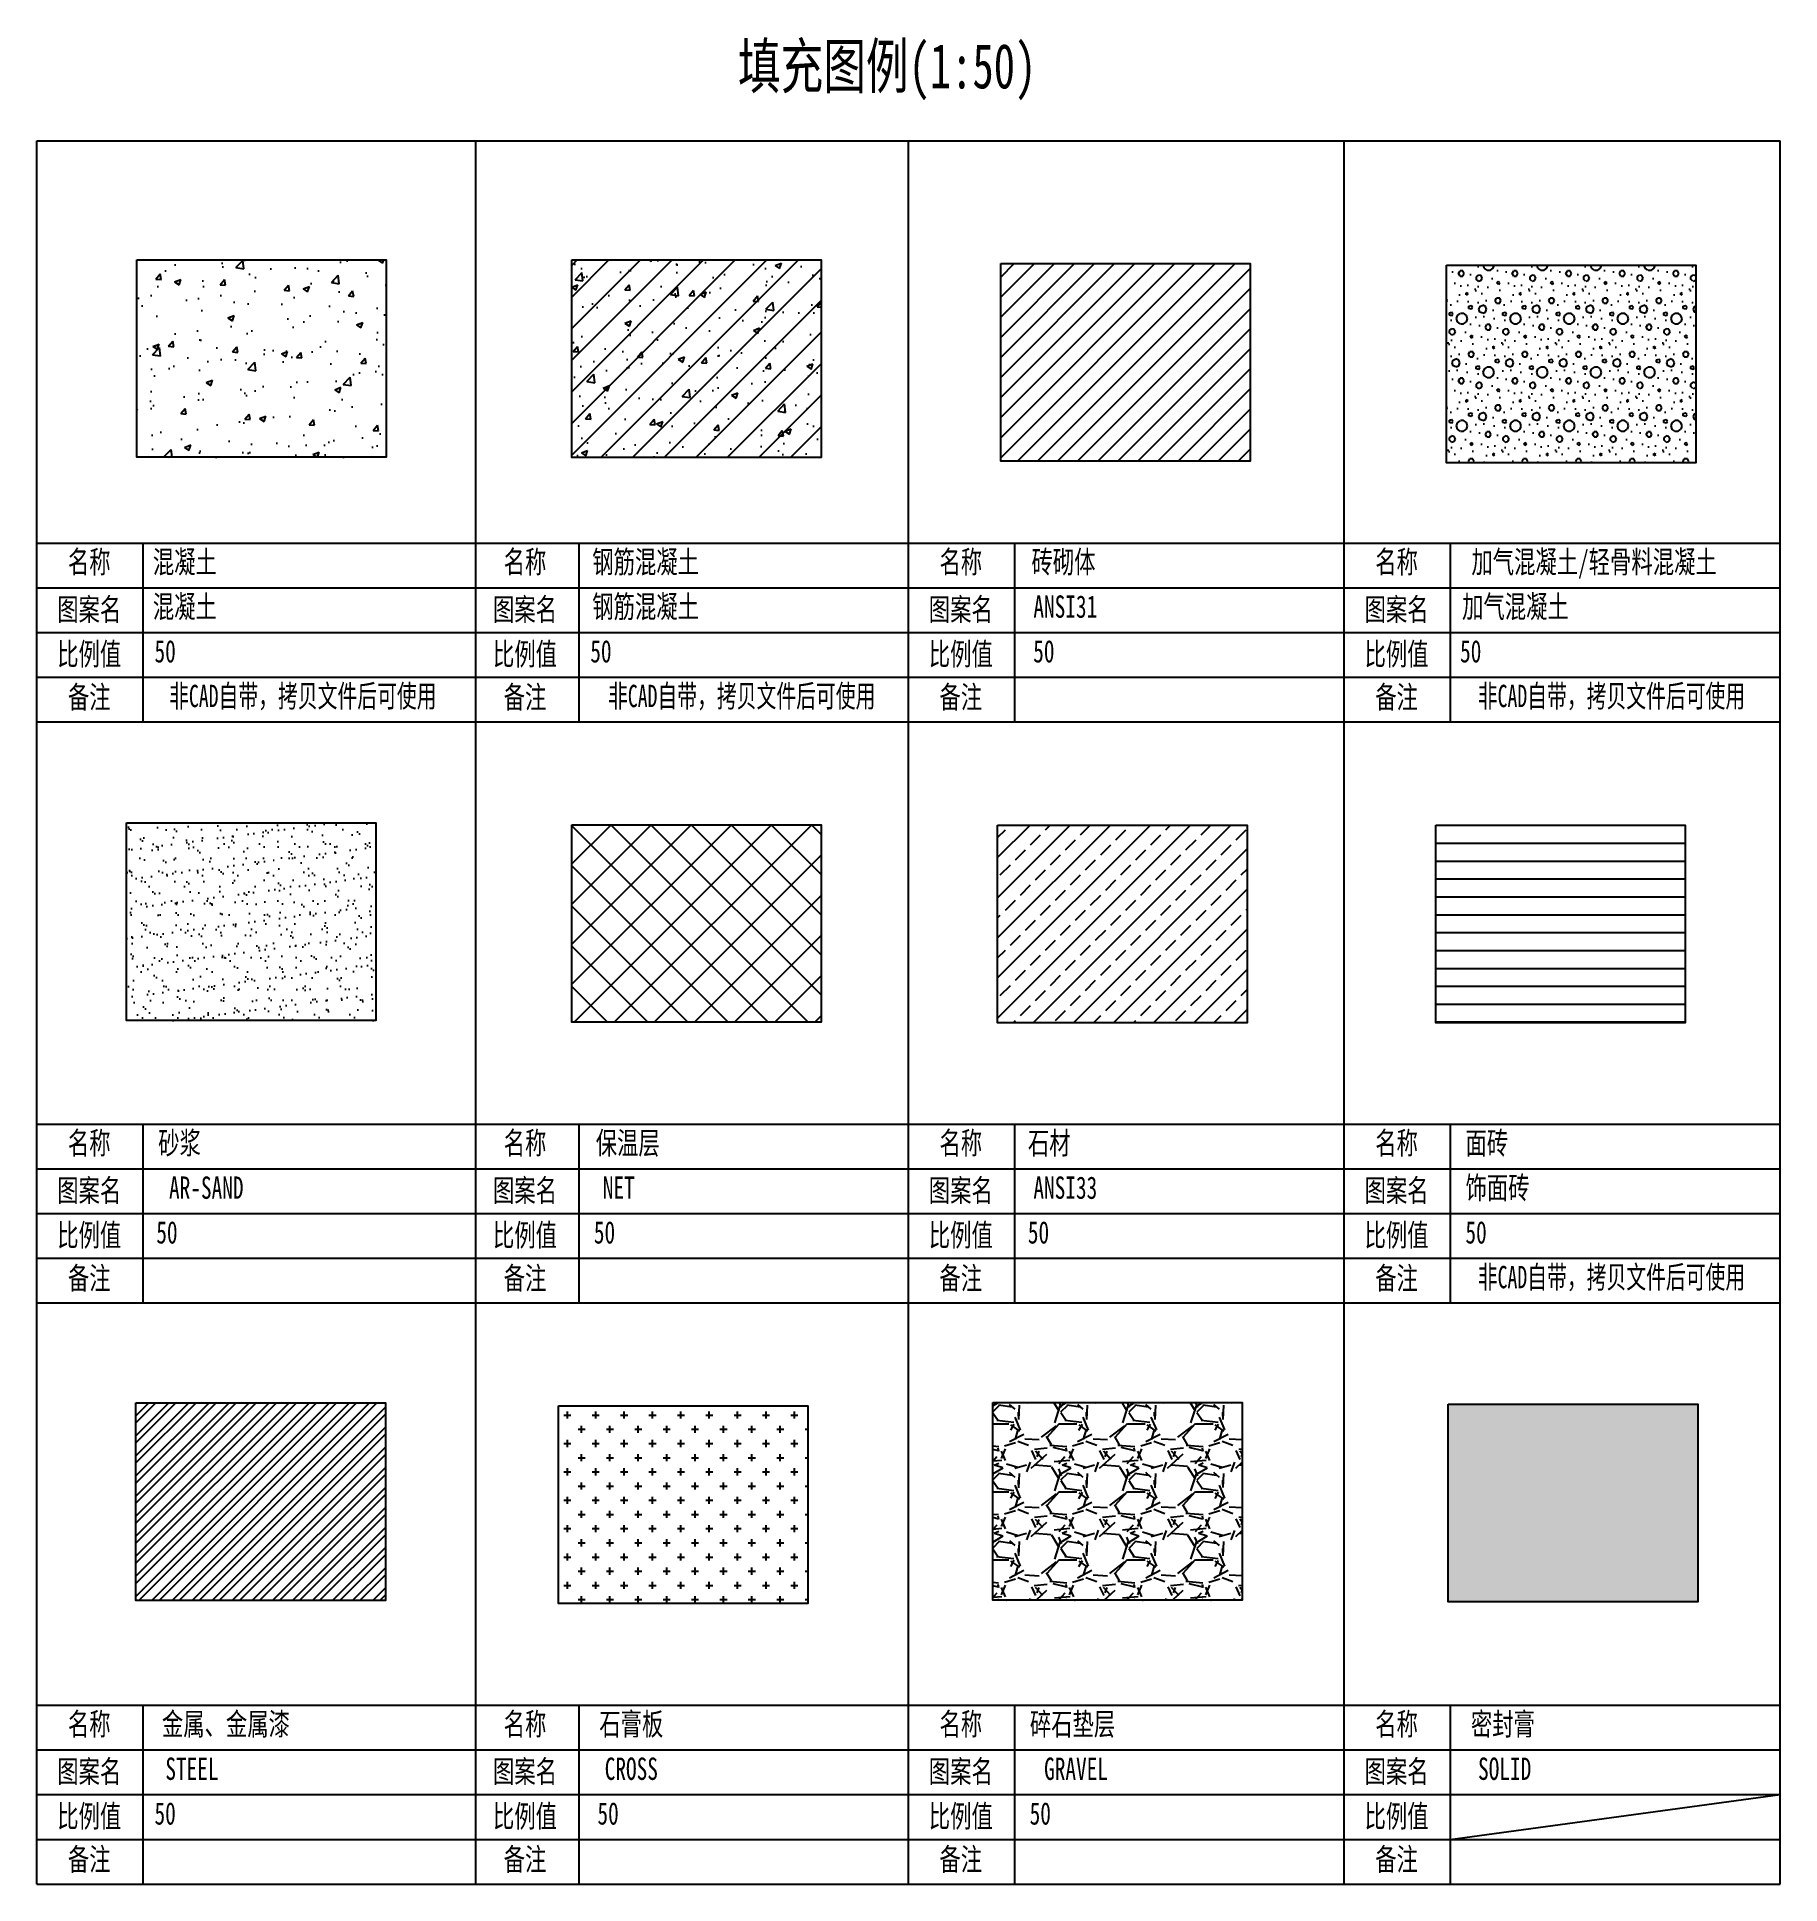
# Model space of a CAD drawing. Extents: x 146715 to 187140, y -57881 to 525963.
# Drawn here: x 169512 to 179262, y -50960 to -40629 of the extents above; entities that cross this region are included whole.
import ezdxf
from ezdxf.enums import TextEntityAlignment as Align

# ---------------------------------------------------------------- set-up
doc = ezdxf.new("R2010")
doc.units = 0
doc.header["$LTSCALE"] = 1000
doc.header["$MEASUREMENT"] = 0
doc.layers.get('0').update_dxf_attribs({"linetype": 'CONTINUOUS'})
for name, color, linetype in [('AD-NAME-ROOM', 9, 'CONTINUOUS'), ('AD-POST-ARCH', 51, 'CONTINUOUS'), ('AE-STRU-HACH', 40, 'CONTINUOUS')]:
    doc.layers.add(name, color=color, linetype=linetype)
doc.styles.add('TH-STYLE1', font='Stfangso.ttf', dxfattribs={"width": 0.7})

msp = doc.modelspace()

# ---------------------------------------------------------------- texts
at = {"layer": 'AD-NAME-ROOM', "style": 'TH-STYLE1'}
for s, height, width, p in [('填充图例(1:50)', 250, 0.7, (174267.3965, -40916.9066)), ('名称', 125, 0.7, (169804.6073, -43627.6488)), ('混凝土', 125, 0.7, (170339.1449, -43627.6488)), ('名称', 125, 0.7, (172242.1073, -43627.6488)), ('钢筋混凝土', 125, 0.7, (172916.6449, -43627.6488)), ('名称', 125, 0.7, (174679.6073, -43627.6488)), ('砖砌体', 125, 0.7, (175254.1449, -43627.6488)), ('名称', 125, 0.7, (177117.1073, -43627.6488)), ('加气混凝土/轻骨料混凝土', 125, 0.7, (178221.6449, -43627.6488)), ('图案名', 125, 0.7, (169804.6073, -43892.9452)), ('混凝土', 125, 0.7, (170339.1449, -43877.6488)), ('图案名', 125, 0.7, (172242.1073, -43892.9452)), ('钢筋混凝土', 125, 0.7, (172916.6449, -43877.6488)), ('图案名', 125, 0.7, (174679.6073, -43892.9452)), ('ANSI31', 125, 0.7, (175264.1449, -43877.6488)), ('图案名', 125, 0.7, (177117.1073, -43892.9452)), ('加气混凝土', 125, 0.7, (177781.6449, -43877.6488)), ('比例值', 125, 0.7, (169804.6073, -44142.9452)), ('50', 125, 0.7, (170229.1449, -44127.6488)), ('比例值', 125, 0.7, (172242.1073, -44142.9452)), ('50', 125, 0.7, (172666.6449, -44127.6488)), ('比例值', 125, 0.7, (174679.6073, -44142.9452)), ('50', 125, 0.7, (175144.1449, -44127.6488)), ('比例值', 125, 0.7, (177117.1073, -44142.9452)), ('50', 125, 0.7, (177531.6449, -44127.6488)), ('备注', 125, 0.7, (169804.6073, -44383.9504)), ('非CAD自带，拷贝文件后可使用', 125, 0.65, (170999.1449, -44377.6488)), ('备注', 125, 0.7, (172242.1073, -44383.9504)), ('非CAD自带，拷贝文件后可使用', 125, 0.65, (173454.1449, -44377.6488)), ('备注', 125, 0.7, (174679.6073, -44383.9504)), ('备注', 125, 0.7, (177117.1073, -44383.9504)), ('非CAD自带，拷贝文件后可使用', 125, 0.65, (178319.1449, -44377.6488)), ('名称', 125, 0.7, (169804.6073, -46877.6488)), ('砂浆', 125, 0.7, (170309.7567, -46877.6488)), ('名称', 125, 0.7, (172242.1073, -46877.6488)), ('保温层', 125, 0.7, (172816.6449, -46877.6488)), ('名称', 125, 0.7, (174679.6073, -46877.6488)), ('石材', 125, 0.7, (175174.1449, -46877.6488)), ('名称', 125, 0.7, (177117.1073, -46877.6488)), ('面砖', 125, 0.7, (177621.6449, -46877.6488)), ('图案名', 125, 0.7, (169804.6073, -47142.9452)), ('AR-SAND', 125, 0.7, (170459.1449, -47127.6488)), ('图案名', 125, 0.7, (172242.1073, -47142.9452)), ('NET', 125, 0.7, (172766.6449, -47127.6488)), ('图案名', 125, 0.7, (174679.6073, -47142.9452)), ('ANSI33', 125, 0.7, (175264.1449, -47127.6488)), ('图案名', 125, 0.7, (177117.1073, -47142.9452)), ('饰面砖', 125, 0.7, (177681.6449, -47127.6488)), ('比例值', 125, 0.7, (169804.6073, -47392.9452)), ('50', 125, 0.7, (170239.1449, -47377.6488)), ('比例值', 125, 0.7, (172242.1073, -47392.9452)), ('50', 125, 0.7, (172686.6449, -47377.6488)), ('比例值', 125, 0.7, (174679.6073, -47392.9452)), ('50', 125, 0.7, (175114.1449, -47377.6488)), ('比例值', 125, 0.7, (177117.1073, -47392.9452)), ('50', 125, 0.7, (177561.6449, -47377.6488)), ('备注', 125, 0.7, (169804.6073, -47633.9504)), ('备注', 125, 0.7, (172242.1073, -47633.9504)), ('备注', 125, 0.7, (174679.6073, -47633.9504)), ('备注', 125, 0.7, (177117.1073, -47633.9504)), ('非CAD自带，拷贝文件后可使用', 125, 0.65, (178319.1449, -47627.6488)), ('名称', 125, 0.7, (169804.6073, -50127.6488)), ('金属、金属漆', 125, 0.7, (170569.1449, -50127.6488)), ('名称', 125, 0.7, (172242.1073, -50127.6488)), ('石膏板', 125, 0.7, (172836.6449, -50127.6488)), ('名称', 125, 0.7, (174679.6073, -50127.6488)), ('碎石垫层 ', 125, 0.7, (175334.1449, -50127.6488)), ('名称', 125, 0.7, (177117.1073, -50127.6488)), ('密封膏', 125, 0.7, (177711.6449, -50127.6488)), ('图案名', 125, 0.7, (169804.6073, -50392.9452)), ('STEEL', 125, 0.7, (170379.1449, -50377.6488)), ('图案名', 125, 0.7, (172242.1073, -50392.9452)), ('CROSS', 125, 0.7, (172836.6449, -50377.6488)), ('图案名', 125, 0.7, (174679.6073, -50392.9452)), ('GRAVEL', 125, 0.7, (175324.1449, -50377.6488)), ('图案名', 125, 0.7, (177117.1073, -50392.9452)), ('SOLID', 125, 0.7, (177721.6449, -50377.6488)), ('比例值', 125, 0.7, (169804.6073, -50642.9452)), ('50', 125, 0.7, (170229.1449, -50627.6488)), ('比例值', 125, 0.7, (172242.1073, -50642.9452)), ('50', 125, 0.7, (172706.6449, -50627.6488)), ('比例值', 125, 0.7, (174679.6073, -50642.9452)), ('50', 125, 0.7, (175124.1449, -50627.6488)), ('比例值', 125, 0.7, (177117.1073, -50642.9452)), ('备注', 125, 0.7, (169804.6073, -50883.9504)), ('备注', 125, 0.7, (172242.1073, -50883.9504)), ('备注', 125, 0.7, (174679.6073, -50883.9504)), ('备注', 125, 0.7, (177117.1073, -50883.9504))]:
    msp.add_text(s, height=height, dxfattribs=dict(at, width=width)).set_placement(p, align=Align.CENTER)

# ---------------------------------------------------------------- hatches: boundary and pattern name
at = {"layer": 'AE-STRU-HACH'}
h = msp.add_hatch(dxfattribs=at)
h.set_pattern_fill('混凝土', color=256, scale=50, style=0)
h.set_pattern_definition([(50, (-52285.95, 4861.4), (358.6301, -31.37607), [37.5, -412.5]), (355, (-52285.95, 4861.4), (-69.37567, 376.09607), [30, -330]), (100.4514, (-52256.06, 4858.8), (289.2547, 344.71977), [31.8701, -350.57106]), (46.1842, (-52285.95, 4961.4), (533.6205, -82.7595), [56.25, -618.75]), (96.6356, (-52241.5, 4954.5), (467.3314, 487.0589), [47.8051, -525.8565]), (351.1842, (-52285.95, 4961.4), (467.331, 487.0593), [45, -495]), (21, (-52235.95, 4936.4), (298.45353, -201.30945), [37.5, -412.5]), (326, (-52235.95, 4936.4), (121.65767, 362.575), [30, -330]), (71.4514, (-52211.08, 4919.64), (420.1113, 161.26525), [31.8701, -350.57106]), (37.5, (-52285.95, 4861.41), (6.07993, 166.44693), [0, -326, 0, -335, 0, -331.25]), (7.5, (-52285.95, 4861.41), (131.53477, 197.20586), [0, -191, 0, -318.5, 0, -126.25]), (327.5, (-52397.45, 4861.41), (266.91122, -11.277436), [0, -125, 0, -390, 0, -517.5]), (317.5, (-52447.45, 4861.41), (291.59308, 50.0525), [0, -162.5, 0, -259, 0, -367.5])])
h.paths.add_polyline_path([(171465.7506, -41874.9645), (170070.7506, -41874.9645), (170070.7506, -42979.9645), (171465.7506, -42979.9645)])
h = msp.add_hatch(dxfattribs=at)
h.set_pattern_fill('钢筋混凝土', color=256, scale=50, style=0)
h.set_pattern_definition([(45, (-48503.45, 29121.41), (-88.38835, 88.38835), []), (50, (-48503.45, 29121.4), (358.6301, -31.37607), [37.5, -412.5]), (355, (-48503.45, 29121.4), (-69.37567, 376.09607), [30, -330]), (100.4514, (-48473.56, 29118.8), (289.2547, 344.71977), [31.8701, -350.57106]), (46.1842, (-48503.45, 29221.4), (533.6205, -82.7595), [56.25, -618.75]), (96.6356, (-48459, 29214.5), (467.3314, 487.0589), [47.8051, -525.8565]), (351.1842, (-48503.45, 29221.4), (467.331, 487.0593), [45, -495]), (21, (-48453.45, 29196.4), (298.45353, -201.30945), [37.5, -412.5]), (326, (-48453.45, 29196.4), (121.65767, 362.575), [30, -330]), (71.4514, (-48428.58, 29179.64), (420.1113, 161.26525), [31.8701, -350.57106]), (37.5, (-48503.45, 29121.41), (6.07993, 166.44693), [0, -326, 0, -335, 0, -331.25]), (7.5, (-48503.45, 29121.41), (131.53477, 197.20586), [0, -191, 0, -318.5, 0, -126.25]), (327.5, (-48614.95, 29121.41), (266.91122, -11.277436), [0, -125, 0, -390, 0, -517.5]), (317.5, (-48664.95, 29121.41), (291.59308, 50.0525), [0, -162.5, 0, -259, 0, -367.5])])
h.paths.add_polyline_path([(173898.2506, -41876.2169), (172503.2506, -41876.2169), (172503.2506, -42981.2169), (173898.2506, -42981.2169)])
h = msp.add_hatch(dxfattribs=at)
h.set_pattern_fill('ANSI31', color=256, scale=50, style=0)
h.set_pattern_definition([(45, (-54293.45, 4861.41), (-56.1266, 56.1266), [])])
h.paths.add_polyline_path([(176298.2506, -41896.8431), (174903.2506, -41896.8431), (174903.2506, -43001.8431), (176298.2506, -43001.8431)])
h = msp.add_hatch(dxfattribs=at)
h.set_pattern_fill('加气混凝土', color=256, scale=25, style=0)
h.set_pattern_definition([(0, (135351.56, -52181.63), (150, 300), [0, -300]), (0, (135176.06, -52222.13), (150, 300), [0, -300]), (0, (135273.56, -52225.13), (150, 300), [0, -300]), (0, (135380.06, -52136.63), (150, 300), [0, -300]), (0, (135255.56, -52240.13), (150, 300), [0, -300]), (0, (135410.06, -51947.63), (150, 300), [0, -300]), (0, (135318.56, -51971.63), (150, 300), [0, -300]), (0, (135366.56, -52009.13), (150, 300), [0, -300]), (0, (135122.06, -52015.13), (150, 300), [0, -300]), (0, (135269.06, -52028.63), (150, 300), [0, -300]), (0, (135212.06, -52105.13), (150, 300), [0, -300]), (0, (135215.06, -52217.63), (150, 300), [0, -300]), (0, (135327.56, -52229.63), (150, 300), [0, -300]), (0, (135410.06, -52097.63), (150, 300), [0, -300]), (0, (135129.56, -52144.13), (150, 300), [0, -300]), (0, (135155.06, -52093.13), (150, 300), [0, -300]), (0, (135272.06, -52114.13), (150, 300), [0, -300]), (0, (135230.06, -52157.63), (150, 300), [0, -300]), (0, (135206.06, -52058.63), (150, 300), [0, -300]), (0, (135243.56, -51946.13), (150, 300), [0, -300]), (0, (135141.56, -52207.13), (150, 300), [0, -300]), (0, (135306.56, -52007.63), (150, 300), [0, -300]), (0, (135167.06, -52003.13), (150, 300), [0, -300]), (0, (135143.06, -51964.13), (150, 300), [0, -300]), (130.601294, (135391.636, -52041.563), (-749.999992, 900.000004), [13.1708, -5518.5555]), (18.43495, (135370.21, -52035.85), (749.999997, 300), [13.5526, -1883.814]), (90, (135370.21, -52048.7), (150, 300), [12.8571, -587.1428]), (161.56505, (135383.065, -52052.99), (-750.000004, 299.99998), [13.5526, -1883.814]), (53.1301, (135383.065, -52052.99), (150, 300), [14.2857, -1485.7142]), (135, (135394.49, -52205.85), (-150.00002, 299.99998), [12.1218, -836.4063]), (45, (135377.35, -52205.85), (150, 300), [12.1218, -836.4063]), (135, (135385.92, -52214.42), (-150.00002, 299.99998), [12.1218, -836.4063]), (45, (135385.92, -52214.42), (150, 300), [12.1218, -836.4063]), (116.56505, (135250.2, -52004.42), (-3e-05, 600), [15.972, -319.4382]), (180, (135243.06, -51990.13), (-150, 300), [17.1429, -282.8571]), (63.43495, (135218.78, -52004.42), (1e-06, 600), [15.972, -319.4382]), (116.56505, (135225.92, -52018.7), (-3e-05, 600), [15.972, -319.4382]), (0, (135225.92, -52018.7), (150, 300), [17.1429, -282.8571]), (63.43495, (135243.06, -52018.7), (1e-06, 600), [15.972, -319.4382]), (107.102728, (135363.065, -52105.848), (-449.9999828, 1500.0000024), [19.4307, -8141.4513]), (143.972626, (135357.35, -52087.277), (-2849.999964, 2099.999998), [19.4307, -4061.01]), (180, (135341.64, -52075.85), (-150, 300), [18.5714, -281.4285]), (36.027373, (135307.35, -52087.277), (2849.999979, 2099.999977), [19.4307, -4061.01]), (71.56505, (135301.636, -52104.42), (450, 1499.999997), [18.0702, -1879.2964]), (107.102728, (135307.351, -52122.991), (-449.9999828, 1500.0000024), [19.4307, -8141.4513]), (143.972626, (135323.065, -52134.42), (-2849.999964, 2099.999998), [19.4307, -4061.01]), (0, (135323.06, -52134.42), (150, 300), [18.5714, -281.4285]), (36.027373, (135341.636, -52134.42), (2849.999979, 2099.999977), [19.4307, -4061.01]), (71.56505, (135357.35, -52122.99), (450, 1499.999997), [18.0702, -1879.2964]), (150.25512, (135365.922, -51965.85), (-450, 299.999996), [11.5175, -2407.1598]), (90, (135355.92, -51971.56), (150, 300), [11.4286, -588.5714]), (29.74488, (135355.922, -51971.563), (450, 300), [11.5175, -2407.1598]), (116.56505, (135295.92, -52178.7), (-3e-05, 600), [15.972, -319.4382]), (168.69007, (135288.78, -52164.42), (-1350.000001, 299.999992), [14.5686, -3044.8427]), (41.185925, (135263.065, -52171.563), (3749.9999773, 3299.999971), [15.186, -6362.901]), (90, (135263.06, -52185.85), (150, 300), [14.2857, -585.7142]), (138.814074, (135274.493, -52195.848), (-3749.9999333, 3300.000021), [15.186, -6362.901]), (16.699244, (135274.493, -52195.848), (4949.9999628, 1499.9999843), [14.9147, -6249.2688]), (60.945396, (135288.779, -52191.563), (149.9999996, 299.9999973), [14.708, -6162.6698]), (109.983106, (135170.208, -52052.991), (-750.000003, 2099.9999944), [16.721, -7006.0987]), (155.556045, (135164.493, -52037.277), (-1950.0000074, 899.9999813), [17.2615, -7232.5657]), (24.443955, (135133.065, -52037.277), (1950.000001, 899.9999957), [17.2615, -7232.5657]), (70.016893, (135127.35, -52052.991), (750.0000023, 2099.9999948), [16.721, -7006.0988]), (109.983106, (135133.065, -52068.706), (-750.000003, 2099.9999944), [16.721, -7006.0987]), (160.01689, (135148.78, -52074.42), (-750, 299.999986), [16.721, -3494.6887]), (19.983107, (135148.78, -52074.42), (749.999996, 300), [16.721, -3494.6887]), (70.016893, (135164.493, -52068.706), (750.0000023, 2099.9999948), [16.721, -7006.0988]), (122.00538, (135281.636, -52080.134), (-150.00002, 299.999985), [13.4771, -2816.717]), (18.43495, (135261.636, -52072.99), (749.999997, 300), [13.5526, -1883.814]), (90, (135261.64, -52085.85), (150, 300), [12.8571, -587.1428]), (161.56505, (135274.493, -52090.134), (-750.000004, 299.99998), [13.5526, -1883.814]), (54.46232, (135274.493, -52090.134), (1049.9999985, 1499.999998), [12.289, -5149.1057]), (116.56505, (135194.5, -52153), (-3e-05, 600), [15.972, -319.4382]), (180, (135187.35, -52138.7), (-150, 300), [15.7143, -284.2857]), (59.036243, (135163.065, -52152.991), (150, 299.999999), [16.6599, -3481.911]), (120.963756, (135171.636, -52167.277), (-150.00002, 299.999986), [16.6599, -3481.911]), (0, (135171.64, -52167.28), (150, 300), [15.7143, -284.2857]), (63.43495, (135187.35, -52167.28), (1e-06, 600), [15.972, -319.4382])])
h.paths.add_polyline_path([(178791.3334, -41905.5907), (178545.299, -41905.5907, 0.006278894), (178542.7876, -41909.0831, 0.0069131583), (178540.2696, -41905.5907), (178290.2076, -41905.5907, 0.0069131583), (178287.6895, -41909.0831, 0.0066879596), (178285.1738, -41905.5907), (178026.6038, -41905.5907, 0.0066879596), (178024.0881, -41909.0831, 0.0055945432), (178021.584, -41905.5907), (177714.2573, -41905.5907, -0.0095249107), (177709.4665, -41909.0831, -0.0055945432), (177711.9706, -41905.5907), (177396.3334, -41905.5907), (177396.3334, -43010.5907), (178791.3334, -43010.5907)])
h = msp.add_hatch(dxfattribs=at)
h.set_pattern_fill('AR-SAND', color=256, scale=50, style=0)
h.set_pattern_definition([(37.5, (-54603.45, 1701.41), (-4.00008, 122.35331), [0, -96.52, 0, -107.95, 0, -103.1875]), (7.5, (-54603.45, 1701.41), (112.38082, 179.20628), [0, -52.07, 0, -86.995, 0, -33.3375]), (327.5, (-54681.55, 1701.41), (197.748093, 0.359296), [0, -31.75, 0, -114.3, 0, -149.225]), (317.5, (-54681.55, 1701.41), (190.88911, 55.73233), [0, -15.875, 0, -74.93, 0, -85.725])])
h.paths.add_polyline_path([(171408.2506, -45025.5907), (170013.2506, -45025.5907), (170013.2506, -46130.5907), (171408.2506, -46130.5907)])
h = msp.add_hatch(dxfattribs=at)
h.set_pattern_fill('NET', color=256, scale=50, angle=45, style=0)
h.set_pattern_definition([(45, (-56610.95, 5141.41), (-112.2532, 112.2532), []), (135, (-56610.95, 5141.41), (-112.2532, -112.2532), [])])
h.paths.add_polyline_path([(173898.8334, -45034.9645), (172503.8334, -45034.9645), (172503.8334, -46139.9645), (173898.8334, -46139.9645)])
h = msp.add_hatch(dxfattribs=at)
h.set_pattern_fill('ANSI33', color=256, scale=50, style=0)
h.set_pattern_definition([(45, (-58080.95, 651.41), (-112.2532, 112.2532), []), (45, (-57968.7, 651.41), (-112.2532, 112.2532), [79.375, -39.6875])])
h.paths.add_polyline_path([(176280.7506, -45037.4693), (174885.7506, -45037.4693), (174885.7506, -46142.4693), (176280.7506, -46142.4693)])
h = msp.add_hatch(dxfattribs=at)
h.set_pattern_fill('饰面砖', color=256, scale=50, angle=90, style=0)
h.set_pattern_definition([(180, (-51695.95, 5161.41), (-1e-14, -100), [])])
h.paths.add_polyline_path([(178730.7506, -45037.4693), (177335.7506, -45037.4693), (177335.7506, -46142.4693), (178730.7506, -46142.4693)])
h = msp.add_hatch(dxfattribs=at)
h.set_pattern_fill('STEEL', color=256, scale=50, style=0)
h.set_pattern_definition([(45, (-56570.95, 1911.41), (-56.1266, 56.1266), []), (45, (-56570.95, 1951.1), (-56.1266, 56.1266), [])])
h.paths.add_polyline_path([(171460.7506, -48268.7216), (170065.7506, -48268.7216), (170065.7506, -49373.7216), (171460.7506, -49373.7216)])
h = msp.add_hatch(dxfattribs=at)
h.set_pattern_fill('CROSS', color=256, scale=50, style=0)
h.set_pattern_definition([(0, (-51695.95, 5161.41), (79.375, 79.375), [39.6875, -119.0625]), (90, (-51676.1, 5141.57), (-79.375, 79.375), [39.6875, -119.0625])])
h.paths.add_polyline_path([(173823.8334, -48286.2169), (172428.8334, -48286.2169), (172428.8334, -49391.2169), (173823.8334, -49391.2169)])
h = msp.add_hatch(dxfattribs=at)
h.set_pattern_fill('GRAVEL', color=256, scale=50, style=0)
h.set_pattern_definition([(228.0128, (-51421.627, 5542.413), (-3048.00259, -3429.0042134), [51.25815, -5074.575]), (184.9697, (-51455.917, 5504.313), (4572.0073959, 380.9973113), [87.96075, -8708.1]), (132.5104, (-51543.547, 5496.693), (3809.9972277, -4191.0040939), [62.0223, -6140.205]), (267.2737, (-51692.137, 5401.443), (380.9983456, 7619.997548), [80.10075, -7929.96]), (292.8337, (-51695.947, 5321.433), (-1905.0054083, 4572.0025995), [78.5451, -7775.97]), (357.2737, (-51665.467, 5249.043), (-7619.997548, 380.9983456), [80.10075, -7929.96]), (37.6942, (-51585.457, 5245.233), (-4953.0031292, -3809.99660355), [105.9291, -10486.965]), (72.2553, (-51501.637, 5310.003), (2667.0053348, 8382.0024309), [100.008, -9900.795]), (121.4296, (-51471.157, 5405.253), (-3048.0007853, 4952.994174), [80.37195, -7956.825]), (175.2364, (-51513.067, 5473.833), (4190.996708, -380.9964244), [91.75695, -4496.085]), (222.3974, (-51604.507, 5481.453), (-4572.0001376, -4190.9945476), [118.6617, -11747.52]), (138.8141, (-51314.947, 5397.633), (-2666.998301, 2285.9964836), [40.50075, -4009.59]), (171.4692, (-51345.427, 5424.303), (4952.9924393, -762.00192), [77.0523, -7628.19]), (225, (-51421.63, 5435.73), (-7e-14, -380.99974), [53.88135, -484.9335]), (203.1986, (-51448.297, 5481.453), (1905.006424, 762.003341), [29.01615, -2872.59]), (291.8014, (-51474.97, 5470.02), (-381.000267, 1143.000736), [41.0349, -2010.72]), (30.9638, (-51459.73, 5431.923), (1142.998793, 762.000594), [66.648, -2154.945]), (161.5651, (-51402.58, 5466.21), (762.00035, -380.999433), [48.19305, -1156.635]), (16.3895, (-51695.947, 5470.023), (3810.002102, 1142.9976225), [67.5132, -6683.82]), (70.3462, (-51631.177, 5489.073), (-1523.9957533, -4190.9940733), [56.63985, -5607.33]), (293.1986, (-51402.577, 5542.413), (-762.003341, 1905.006424), [58.032, -2843.58]), (343.6105, (-51379.717, 5489.073), (-3810.002102, 1142.9976225), [67.5132, -6683.82]), (339.444, (-51695.947, 5233.803), (-1905.002365, 761.999075), [65.10525, -3190.155]), (294.7751, (-51634.987, 5210.943), (-1904.9955605, 4190.998054), [54.5508, -5400.54]), (66.8014, (-51398.767, 5161.413), (762.003341, 1905.006424), [58.032, -2843.58]), (17.354, (-51375.907, 5214.753), (-4953.0002673, -1523.9977013), [63.86745, -6322.86]), (69.444, (-51585.457, 5161.413), (-761.999075, -1905.002365), [32.5527, -3222.72]), (101.3099, (-51421.63, 5161.41), (-380.99812, 1523.99512), [19.42725, -1923.3]), (165.9638, (-51425.44, 5180.46), (1143.000803, -380.99934), [78.5451, -1492.3575]), (186.009, (-51501.637, 5199.513), (3809.9943817, 380.9991103), [72.79005, -7206.21]), (303.6901, (-51459.73, 5397.63), (-381.00013, 761.999265), [54.9486, -1318.767]), (353.1572, (-51429.247, 5351.913), (6477.0026785, -762.0034127), [95.93355, -9497.4]), (60.9454, (-51333.997, 5340.483), (-1523.996455, -2666.9936416), [39.2262, -3883.41]), (90, (-51314.95, 5374.77), (-381, 381), [22.86, -358.14]), (120.2564, (-51509.257, 5210.943), (1523.99677, -2666.998655), [52.93005, -5240.085]), (48.0128, (-51535.927, 5256.663), (3048.00259, 3429.0042134), [102.51645, -5023.32]), (0, (-51467.35, 5332.86), (381, 381), [99.06, -281.94]), (325.3048, (-51368.287, 5332.863), (-3809.9933986, 2667.0002536), [60.2415, -5963.895]), (254.0546, (-51318.757, 5298.573), (-381.000972, -1524.00363), [55.47435, -2718.255]), (207.646, (-51333.997, 5245.233), (-7238.9974574, -3810.0023962), [90.32175, -8941.875]), (175.4261, (-51414.007, 5203.323), (-4953.0011407, 380.9981567), [95.55435, -9459.87]), (175.4261, (-51414.007, 5203.323), (-4953.0011407, 380.9981567), [95.55435, -9459.87])])
h.paths.add_polyline_path([(176253.8334, -48267.4693), (174858.8334, -48267.4693), (174858.8334, -49372.4693), (176253.8334, -49372.4693)])
msp.add_hatch(color=256, dxfattribs=at).paths.add_polyline_path([(178801.3334, -48276.8431), (177406.3334, -48276.8431), (177406.3334, -49381.8431), (178801.3334, -49381.8431)])

# ---------------------------------------------------------------- linework, layer by layer
for p, q in [((169512.026, -41210.196), (179262.026, -41210.196)), ((169512.026, -50960.196), (169512.026, -41210.196)), ((171967.6339, -50960.196), (171967.6339, -41210.196)), ((174387.026, -50960.196), (174387.026, -41210.196)), ((176824.526, -50960.196), (176824.526, -41210.196)), ((179262.026, -50960.196), (179262.026, -41210.196)), ((169512.026, -43460.196), (179262.026, -43460.196)), ((170105.1548, -43460.196), (170105.1548, -44460.196)), ((172542.6548, -43460.196), (172542.6548, -44460.196)), ((174980.1548, -43460.196), (174980.1548, -44460.196)), ((177417.6548, -43460.196), (177417.6548, -44460.196)), ((169512.026, -43710.196), (179262.026, -43710.196)), ((169512.026, -43960.196), (179262.026, -43960.196)), ((169512.026, -44210.196), (179262.026, -44210.196)), ((169512.026, -44460.196), (179262.026, -44460.196)), ((169512.026, -46710.196), (179262.026, -46710.196)), ((170105.1548, -46710.196), (170105.1548, -47710.196)), ((172542.6548, -46710.196), (172542.6548, -47710.196)), ((174980.1548, -46710.196), (174980.1548, -47710.196)), ((177417.6548, -46710.196), (177417.6548, -47710.196)), ((169512.026, -46960.196), (179262.026, -46960.196)), ((169512.026, -47210.196), (179262.026, -47210.196)), ((169512.026, -47460.196), (179262.026, -47460.196)), ((169512.026, -47710.196), (179262.026, -47710.196)), ((169512.026, -49960.196), (179262.026, -49960.196)), ((170105.1548, -49960.196), (170105.1548, -50960.196)), ((172542.6548, -49960.196), (172542.6548, -50960.196)), ((174980.1548, -49960.196), (174980.1548, -50960.196)), ((177417.6548, -49960.196), (177417.6548, -50960.196)), ((169512.026, -50210.196), (179262.026, -50210.196)), ((169512.026, -50460.196), (179262.026, -50460.196)), ((177417.6548, -50710.196), (179262.026, -50460.196)), ((169512.026, -50710.196), (179262.026, -50710.196)), ((169512.026, -50960.196), (179262.026, -50960.196))]:
    msp.add_line(p, q)
at = {"layer": 'AD-POST-ARCH', "color": 8, "ltscale": 2}
for points in [[(170070.7506, -41874.9645), (171465.7506, -41874.9645), (171465.7506, -42979.9645), (170070.7506, -42979.9645)], [(172503.2506, -41876.2169), (173898.2506, -41876.2169), (173898.2506, -42981.2169), (172503.2506, -42981.2169)], [(174903.2506, -41896.8431), (176298.2506, -41896.8431), (176298.2506, -43001.8431), (174903.2506, -43001.8431)], [(177396.3334, -41905.5907), (178791.3334, -41905.5907), (178791.3334, -43010.5907), (177396.3334, -43010.5907)], [(170013.2506, -45025.5907), (171408.2506, -45025.5907), (171408.2506, -46130.5907), (170013.2506, -46130.5907)], [(172503.8334, -45034.9645), (173898.8334, -45034.9645), (173898.8334, -46139.9645), (172503.8334, -46139.9645)], [(174885.7506, -45037.4693), (176280.7506, -45037.4693), (176280.7506, -46142.4693), (174885.7506, -46142.4693)], [(177335.7506, -45037.4693), (178730.7506, -45037.4693), (178730.7506, -46142.4693), (177335.7506, -46142.4693)], [(170065.7506, -48268.7216), (171460.7506, -48268.7216), (171460.7506, -49373.7216), (170065.7506, -49373.7216)], [(172428.8334, -48286.2169), (173823.8334, -48286.2169), (173823.8334, -49391.2169), (172428.8334, -49391.2169)], [(174858.8334, -48267.4693), (176253.8334, -48267.4693), (176253.8334, -49372.4693), (174858.8334, -49372.4693)], [(177406.3334, -48276.8431), (178801.3334, -48276.8431), (178801.3334, -49381.8431), (177406.3334, -49381.8431)]]:
    msp.add_lwpolyline(points, close=True, dxfattribs=at)

msp.set_redraw_order([(e.dxf.handle, doc.entitydb.next_handle()) for e in msp.query("TEXT MTEXT ATTDEF DIMENSION ARC_DIMENSION")])  # texts and dimensions are drawn at this point

doc.saveas('drawing.dxf')
